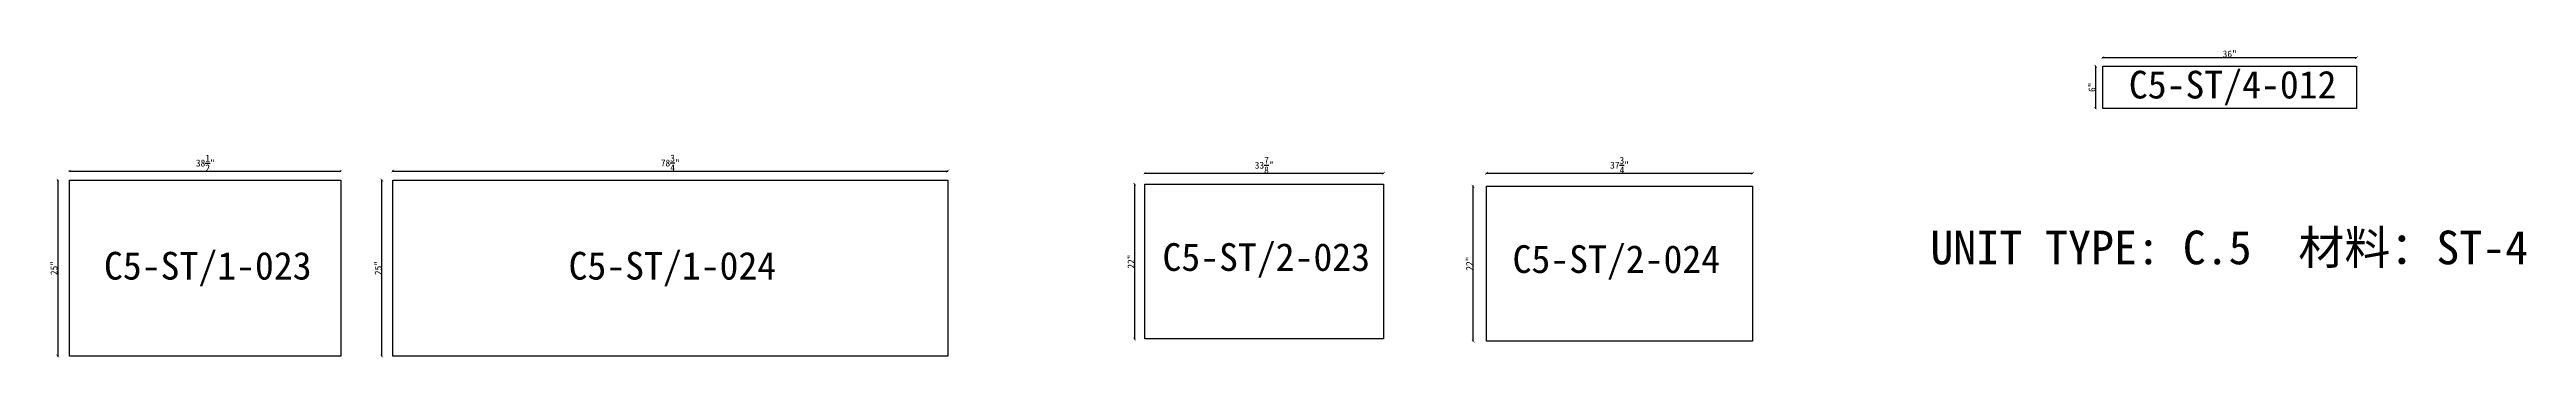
# Model space of a CAD drawing. Header units: millimetres. Extents: x -46962 to 137822, y -48342 to 2116.
# Drawn here: x 114756 to 123684, y -12556 to -11444 of the extents above; entities that cross this region are included whole.
import ezdxf
from ezdxf.enums import TextEntityAlignment as Align

# ---------------------------------------------------------------- set-up
doc = ezdxf.new("R2010")
doc.units = ezdxf.units.MM
doc.layers.add('COUNTERTOP_NUMBER', color=3, linetype='Continuous')
doc.layers.add('COUNTERTOPS', color=7, linetype='Continuous')
doc.styles.add('样式 1', font='')
doc.styles.get('样式 1').set_extended_font_data('NSimSun')
doc.dimstyles.new('副本 ISO-25', dxfattribs={"dimtxt": 25, "dimasz": 10, "dimexe": 1.5, "dimexo": 0.5, "dimtad": 1, "dimlfac": 0.03937, "dimlunit": 5, "dimtxsty": '样式 1', "dimblk": 'ARCHTICK', "dimcen": 2.5, "dimclrd": 256, "dimclrt": 1, "dimazin": 3, "dimtfac": 1, "dimtmove": 0, "dimatfit": 3, "dimfxlon": 1})

msp = doc.modelspace()

# ---------------------------------------------------------------- texts
at = {"style": '样式 1'}
for s, p in [('UNIT TYPE: C.5', (121535.404, -12219.472)), ('材料：ST-4', (122861.685, -12219.472))]:
    msp.add_text(s, height=121.5865, dxfattribs=at).set_placement(p)
at = {"layer": 'COUNTERTOP_NUMBER', "color": 3, "style": '样式 1'}
for s, p in [('C5-ST/4-012', (122624.958, -11570.884)), ('C5-ST/2-023', (119141.702, -12193.225)), ('C5-ST/1-023', (115326.483, -12224.635)), ('C5-ST/1-024', (117001.137, -12224.635)), ('C5-ST/2-024', (120403.49, -12200.655))]:
    msp.add_text(s, height=100, dxfattribs=at).set_placement(p, align=Align.MIDDLE_CENTER)

# ---------------------------------------------------------------- blocks, each defined once
blk = doc.blocks.new('_ArchTick')
at = {"color": 0, "linetype": 'ByBlock', "const_width": 0.15}
blk.add_lwpolyline([(-0.5, -0.5), (0.5, 0.5)], dxfattribs=at)
blk = doc.blocks.new('*D1862')
at = {"color": 0, "lineweight": -2, "transparency": 16777216}
for p, q in [((114828.6, -11883.8), (114828.6, -11881.3)), ((115806.5, -11883.8), (115806.5, -11881.3))]:
    blk.add_line(p, q, dxfattribs=at)
at = {"lineweight": -2, "transparency": 16777216}
blk.add_line((114828.6, -11882.8), (115806.5, -11882.8), dxfattribs=at)
at = {"layer": 'Defpoints', "color": 0, "transparency": 16777216}
for p in [(114828.6, -11915.5), (115806.5, -11882.8), (115806.5, -11915.5)]:
    blk.add_point(p, dxfattribs=at)
at = {"lineweight": -2, "transparency": 16777216, "xscale": 10, "yscale": 10, "zscale": 10, "rotation": 180}
blk.add_blockref('_ArchTick', (114828.6, -11882.8), dxfattribs=at)
at = {"lineweight": -2, "transparency": 16777216, "xscale": 10, "yscale": 10, "zscale": 10}
blk.add_blockref('_ArchTick', (115806.5, -11882.8), dxfattribs=at)
at = {"color": 1, "transparency": 16777216, "insert": (115317.6, -11853.8), "char_height": 25, "attachment_point": 5, "style": '样式 1'}
blk.add_mtext('\\A1;38{\\H1x;\\S1/2;}"', dxfattribs=at)
blk = doc.blocks.new('*D1863')
at = {"color": 0, "lineweight": -2, "transparency": 16777216}
for p, q in [((114786.7, -11915.5), (114784.2, -11915.5)), ((114786.7, -12550.5), (114784.2, -12550.5))]:
    blk.add_line(p, q, dxfattribs=at)
at = {"lineweight": -2, "transparency": 16777216}
blk.add_line((114785.7, -11915.5), (114785.7, -12550.5), dxfattribs=at)
at = {"layer": 'Defpoints', "color": 0, "transparency": 16777216}
for p in [(114828.6, -11915.5), (114785.7, -12550.5), (114828.6, -12550.5)]:
    blk.add_point(p, dxfattribs=at)
at = {"lineweight": -2, "transparency": 16777216, "xscale": 10, "yscale": 10, "zscale": 10}
for p, rotation in [((114785.7, -11915.5), 90), ((114785.7, -12550.5), 270)]:
    blk.add_blockref('_ArchTick', p, dxfattribs=dict(at, rotation=rotation))
at = {"color": 1, "transparency": 16777216, "insert": (114772.5, -12233), "char_height": 25, "attachment_point": 5, "rotation": 90, "style": '样式 1'}
blk.add_mtext('\\A1;25"', dxfattribs=at)
blk = doc.blocks.new('*D1864')
at = {"color": 0, "lineweight": -2, "transparency": 16777216}
for p, q in [((115993.3, -11883.8), (115993.3, -11881.3)), ((117993.5, -11883.8), (117993.5, -11881.3))]:
    blk.add_line(p, q, dxfattribs=at)
at = {"lineweight": -2, "transparency": 16777216}
blk.add_line((115993.3, -11882.8), (117993.5, -11882.8), dxfattribs=at)
at = {"layer": 'Defpoints', "color": 0, "transparency": 16777216}
for p in [(115993.3, -11915.5), (117993.5, -11882.8), (117993.5, -11915.5)]:
    blk.add_point(p, dxfattribs=at)
at = {"lineweight": -2, "transparency": 16777216, "xscale": 10, "yscale": 10, "zscale": 10, "rotation": 180}
blk.add_blockref('_ArchTick', (115993.3, -11882.8), dxfattribs=at)
at = {"lineweight": -2, "transparency": 16777216, "xscale": 10, "yscale": 10, "zscale": 10}
blk.add_blockref('_ArchTick', (117993.5, -11882.8), dxfattribs=at)
at = {"color": 1, "transparency": 16777216, "insert": (116993.4, -11853.7), "char_height": 25, "attachment_point": 5, "style": '样式 1'}
blk.add_mtext('\\A1;78{\\H1x;\\S3/4;}"', dxfattribs=at)
blk = doc.blocks.new('*D1865')
at = {"color": 0, "lineweight": -2, "transparency": 16777216}
for p, q in [((115954.9, -11915.5), (115952.4, -11915.5)), ((115954.9, -12550.5), (115952.4, -12550.5))]:
    blk.add_line(p, q, dxfattribs=at)
at = {"lineweight": -2, "transparency": 16777216}
blk.add_line((115953.9, -12550.5), (115953.9, -11915.5), dxfattribs=at)
at = {"layer": 'Defpoints', "color": 0, "transparency": 16777216}
for p in [(115953.9, -11915.5), (115993.3, -11915.5), (115993.3, -12550.5)]:
    blk.add_point(p, dxfattribs=at)
at = {"lineweight": -2, "transparency": 16777216, "xscale": 10, "yscale": 10, "zscale": 10}
for p, rotation in [((115953.9, -11915.5), 90), ((115953.9, -12550.5), 270)]:
    blk.add_blockref('_ArchTick', p, dxfattribs=dict(at, rotation=rotation))
at = {"color": 1, "transparency": 16777216, "insert": (115940.8, -12233), "char_height": 25, "attachment_point": 5, "rotation": 90, "style": '样式 1'}
blk.add_mtext('\\A1;25"', dxfattribs=at)
blk = doc.blocks.new('*D1866')
at = {"color": 0, "lineweight": -2, "transparency": 16777216}
for p, q in [((118703.8, -11891.8), (118703.8, -11889.3)), ((119564.3, -11891.8), (119564.3, -11889.3))]:
    blk.add_line(p, q, dxfattribs=at)
at = {"lineweight": -2, "transparency": 16777216}
blk.add_line((118703.8, -11890.8), (119564.3, -11890.8), dxfattribs=at)
at = {"layer": 'Defpoints', "color": 0, "transparency": 16777216}
for p in [(118703.8, -11930.3), (119564.3, -11890.8), (119564.3, -11930.3)]:
    blk.add_point(p, dxfattribs=at)
at = {"lineweight": -2, "transparency": 16777216, "xscale": 10, "yscale": 10, "zscale": 10, "rotation": 180}
blk.add_blockref('_ArchTick', (118703.8, -11890.8), dxfattribs=at)
at = {"lineweight": -2, "transparency": 16777216, "xscale": 10, "yscale": 10, "zscale": 10}
blk.add_blockref('_ArchTick', (119564.3, -11890.8), dxfattribs=at)
at = {"color": 1, "transparency": 16777216, "insert": (119134.1, -11861.7), "char_height": 25, "attachment_point": 5, "style": '样式 1'}
blk.add_mtext('\\A1;33{\\H1x;\\S7/8;}"', dxfattribs=at)
blk = doc.blocks.new('*D1867')
at = {"color": 0, "lineweight": -2, "transparency": 16777216}
for p, q in [((118668.2, -11930.3), (118665.7, -11930.3)), ((118668.2, -12489.1), (118665.7, -12489.1))]:
    blk.add_line(p, q, dxfattribs=at)
at = {"lineweight": -2, "transparency": 16777216}
blk.add_line((118667.2, -11930.3), (118667.2, -12489.1), dxfattribs=at)
at = {"layer": 'Defpoints', "color": 0, "transparency": 16777216}
for p in [(118703.8, -11930.3), (118667.2, -12489.1), (118703.8, -12489.1)]:
    blk.add_point(p, dxfattribs=at)
at = {"lineweight": -2, "transparency": 16777216, "xscale": 10, "yscale": 10, "zscale": 10}
for p, rotation in [((118667.2, -11930.3), 90), ((118667.2, -12489.1), 270)]:
    blk.add_blockref('_ArchTick', p, dxfattribs=dict(at, rotation=rotation))
at = {"color": 1, "transparency": 16777216, "insert": (118654.1, -12209.7), "char_height": 25, "attachment_point": 5, "rotation": 90, "style": '样式 1'}
blk.add_mtext('\\A1;22"', dxfattribs=at)
blk = doc.blocks.new('*D1868')
at = {"color": 0, "lineweight": -2, "transparency": 16777216}
for p, q in [((119935.6, -11891.8), (119935.6, -11889.3)), ((120894.5, -11891.8), (120894.5, -11889.3))]:
    blk.add_line(p, q, dxfattribs=at)
at = {"lineweight": -2, "transparency": 16777216}
blk.add_line((119935.6, -11890.8), (120894.5, -11890.8), dxfattribs=at)
at = {"layer": 'Defpoints', "color": 0, "transparency": 16777216}
for p in [(119935.6, -11937.7), (120894.5, -11890.8), (120894.5, -11937.7)]:
    blk.add_point(p, dxfattribs=at)
at = {"lineweight": -2, "transparency": 16777216, "xscale": 10, "yscale": 10, "zscale": 10, "rotation": 180}
blk.add_blockref('_ArchTick', (119935.6, -11890.8), dxfattribs=at)
at = {"lineweight": -2, "transparency": 16777216, "xscale": 10, "yscale": 10, "zscale": 10}
blk.add_blockref('_ArchTick', (120894.5, -11890.8), dxfattribs=at)
at = {"color": 1, "transparency": 16777216, "insert": (120415.1, -11861.7), "char_height": 25, "attachment_point": 5, "style": '样式 1'}
blk.add_mtext('\\A1;37{\\H1x;\\S3/4;}"', dxfattribs=at)
blk = doc.blocks.new('*D1869')
at = {"color": 0, "lineweight": -2, "transparency": 16777216}
for p, q in [((119888.5, -11937.7), (119886, -11937.7)), ((119888.5, -12496.5), (119886, -12496.5))]:
    blk.add_line(p, q, dxfattribs=at)
at = {"lineweight": -2, "transparency": 16777216}
blk.add_line((119887.5, -12496.5), (119887.5, -11937.7), dxfattribs=at)
at = {"layer": 'Defpoints', "color": 0, "transparency": 16777216}
for p in [(119887.5, -11937.7), (119935.6, -11937.7), (119935.6, -12496.5)]:
    blk.add_point(p, dxfattribs=at)
at = {"lineweight": -2, "transparency": 16777216, "xscale": 10, "yscale": 10, "zscale": 10}
for p, rotation in [((119887.5, -11937.7), 90), ((119887.5, -12496.5), 270)]:
    blk.add_blockref('_ArchTick', p, dxfattribs=dict(at, rotation=rotation))
at = {"color": 1, "transparency": 16777216, "insert": (119874.4, -12217.1), "char_height": 25, "attachment_point": 5, "rotation": 90, "style": '样式 1'}
blk.add_mtext('\\A1;22"', dxfattribs=at)
blk = doc.blocks.new('*D1880')
at = {"color": 0, "lineweight": -2, "transparency": 16777216}
for p, q in [((122157.1, -11474.5), (122157.1, -11472)), ((123071.5, -11474.5), (123071.5, -11472))]:
    blk.add_line(p, q, dxfattribs=at)
at = {"lineweight": -2, "transparency": 16777216}
blk.add_line((122157.1, -11473.5), (123071.5, -11473.5), dxfattribs=at)
at = {"layer": 'Defpoints', "color": 0, "transparency": 16777216}
for p in [(122157.1, -11504.3), (123071.5, -11473.5), (123071.5, -11504.3)]:
    blk.add_point(p, dxfattribs=at)
at = {"lineweight": -2, "transparency": 16777216, "xscale": 10, "yscale": 10, "zscale": 10, "rotation": 180}
blk.add_blockref('_ArchTick', (122157.1, -11473.5), dxfattribs=at)
at = {"lineweight": -2, "transparency": 16777216, "xscale": 10, "yscale": 10, "zscale": 10}
blk.add_blockref('_ArchTick', (123071.5, -11473.5), dxfattribs=at)
at = {"color": 1, "transparency": 16777216, "insert": (122614.3, -11460.4), "char_height": 25, "attachment_point": 5, "style": '样式 1'}
blk.add_mtext('\\A1;36"', dxfattribs=at)
blk = doc.blocks.new('*D1881')
at = {"color": 0, "lineweight": -2, "transparency": 16777216}
for p, q in [((122132.3, -11504.3), (122129.8, -11504.3)), ((122132.3, -11656.7), (122129.8, -11656.7))]:
    blk.add_line(p, q, dxfattribs=at)
at = {"lineweight": -2, "transparency": 16777216}
blk.add_line((122131.3, -11656.7), (122131.3, -11504.3), dxfattribs=at)
at = {"layer": 'Defpoints', "color": 0, "transparency": 16777216}
for p in [(122131.3, -11504.3), (122157.1, -11504.3), (122157.1, -11656.7)]:
    blk.add_point(p, dxfattribs=at)
at = {"lineweight": -2, "transparency": 16777216, "xscale": 10, "yscale": 10, "zscale": 10}
for p, rotation in [((122131.3, -11504.3), 90), ((122131.3, -11656.7), 270)]:
    blk.add_blockref('_ArchTick', p, dxfattribs=dict(at, rotation=rotation))
at = {"color": 1, "transparency": 16777216, "insert": (122118.1, -11580.5), "char_height": 25, "attachment_point": 5, "rotation": 90, "style": '样式 1'}
blk.add_mtext('\\A1;6"', dxfattribs=at)

# ---------------------------------------------------------------- dimensions: what is measured, and where the dimension line sits
for base, p1, p2, picture, middle in [((122131.26, -11504.315), (122157.095, -11656.715), (122157.095, -11504.315), '*D1881', (122118.135, -11580.515)), ((114785.665, -12550.466), (114828.619, -11915.466), (114828.619, -12550.466), '*D1863', (114772.54, -12232.966)), ((115953.917, -11915.466), (115993.274, -12550.466), (115993.274, -11915.466), '*D1865', (115940.792, -12232.966)), ((118667.193, -12489.055), (118703.839, -11930.255), (118703.839, -12489.055), '*D1867', (118654.068, -12209.655)), ((119887.517, -11937.685), (119935.626, -12496.485), (119935.626, -11937.685), '*D1869', (119874.392, -12217.085))]:
    dim = msp.add_linear_dim(base=base, p1=p1, p2=p2, angle=90, dimstyle='副本 ISO-25')
    dim.commit()
    dim.dimension.update_dxf_attribs({"geometry": picture, "text_midpoint": middle})
for base, p1, p2, picture, middle in [((123071.495, -11473.479), (122157.095, -11504.315), (123071.495, -11504.315), '*D1880', (122614.295, -11460.354)), ((115806.519, -11882.791), (114828.619, -11915.466), (115806.519, -11915.466), '*D1862', (115317.569, -11853.768)), ((117993.524, -11882.791), (115993.274, -11915.466), (117993.524, -11915.466), '*D1864', (116993.399, -11853.698)), ((119564.264, -11890.829), (118703.839, -11930.255), (119564.264, -11930.255), '*D1866', (119134.051, -11861.735)), ((120894.476, -11890.829), (119935.626, -11937.685), (120894.476, -11937.685), '*D1868', (120415.051, -11861.735))]:
    dim = msp.add_linear_dim(base=base, p1=p1, p2=p2, dimstyle='副本 ISO-25')
    dim.commit()
    dim.dimension.update_dxf_attribs({"geometry": picture, "text_midpoint": middle})

# ---------------------------------------------------------------- linework, layer by layer
at = {"layer": 'COUNTERTOPS'}
for points in [[(122157.095, -11504.315), (123071.495, -11504.315), (123071.495, -11656.715), (122157.095, -11656.715)], [(118703.839, -11930.255), (119564.264, -11930.255), (119564.264, -12489.055), (118703.839, -12489.055)], [(119935.626, -11937.685), (120894.476, -11937.685), (120894.476, -12496.485), (119935.626, -12496.485)]]:
    msp.add_lwpolyline(points, close=True, dxfattribs=at)
at = {"layer": 'COUNTERTOPS', "color": 40, "true_color": 0xf8d731}
for points in [[(114828.619, -11915.466), (115806.519, -11915.466), (115806.519, -12550.466), (114828.619, -12550.466)], [(115993.274, -11915.466), (117993.524, -11915.466), (117993.524, -12550.466), (115993.274, -12550.466)]]:
    msp.add_lwpolyline(points, close=True, dxfattribs=at)

msp.set_redraw_order([(e.dxf.handle, doc.entitydb.next_handle()) for e in msp.query("TEXT MTEXT ATTDEF DIMENSION ARC_DIMENSION")])  # texts and dimensions are drawn at this point

doc.saveas('drawing.dxf')
